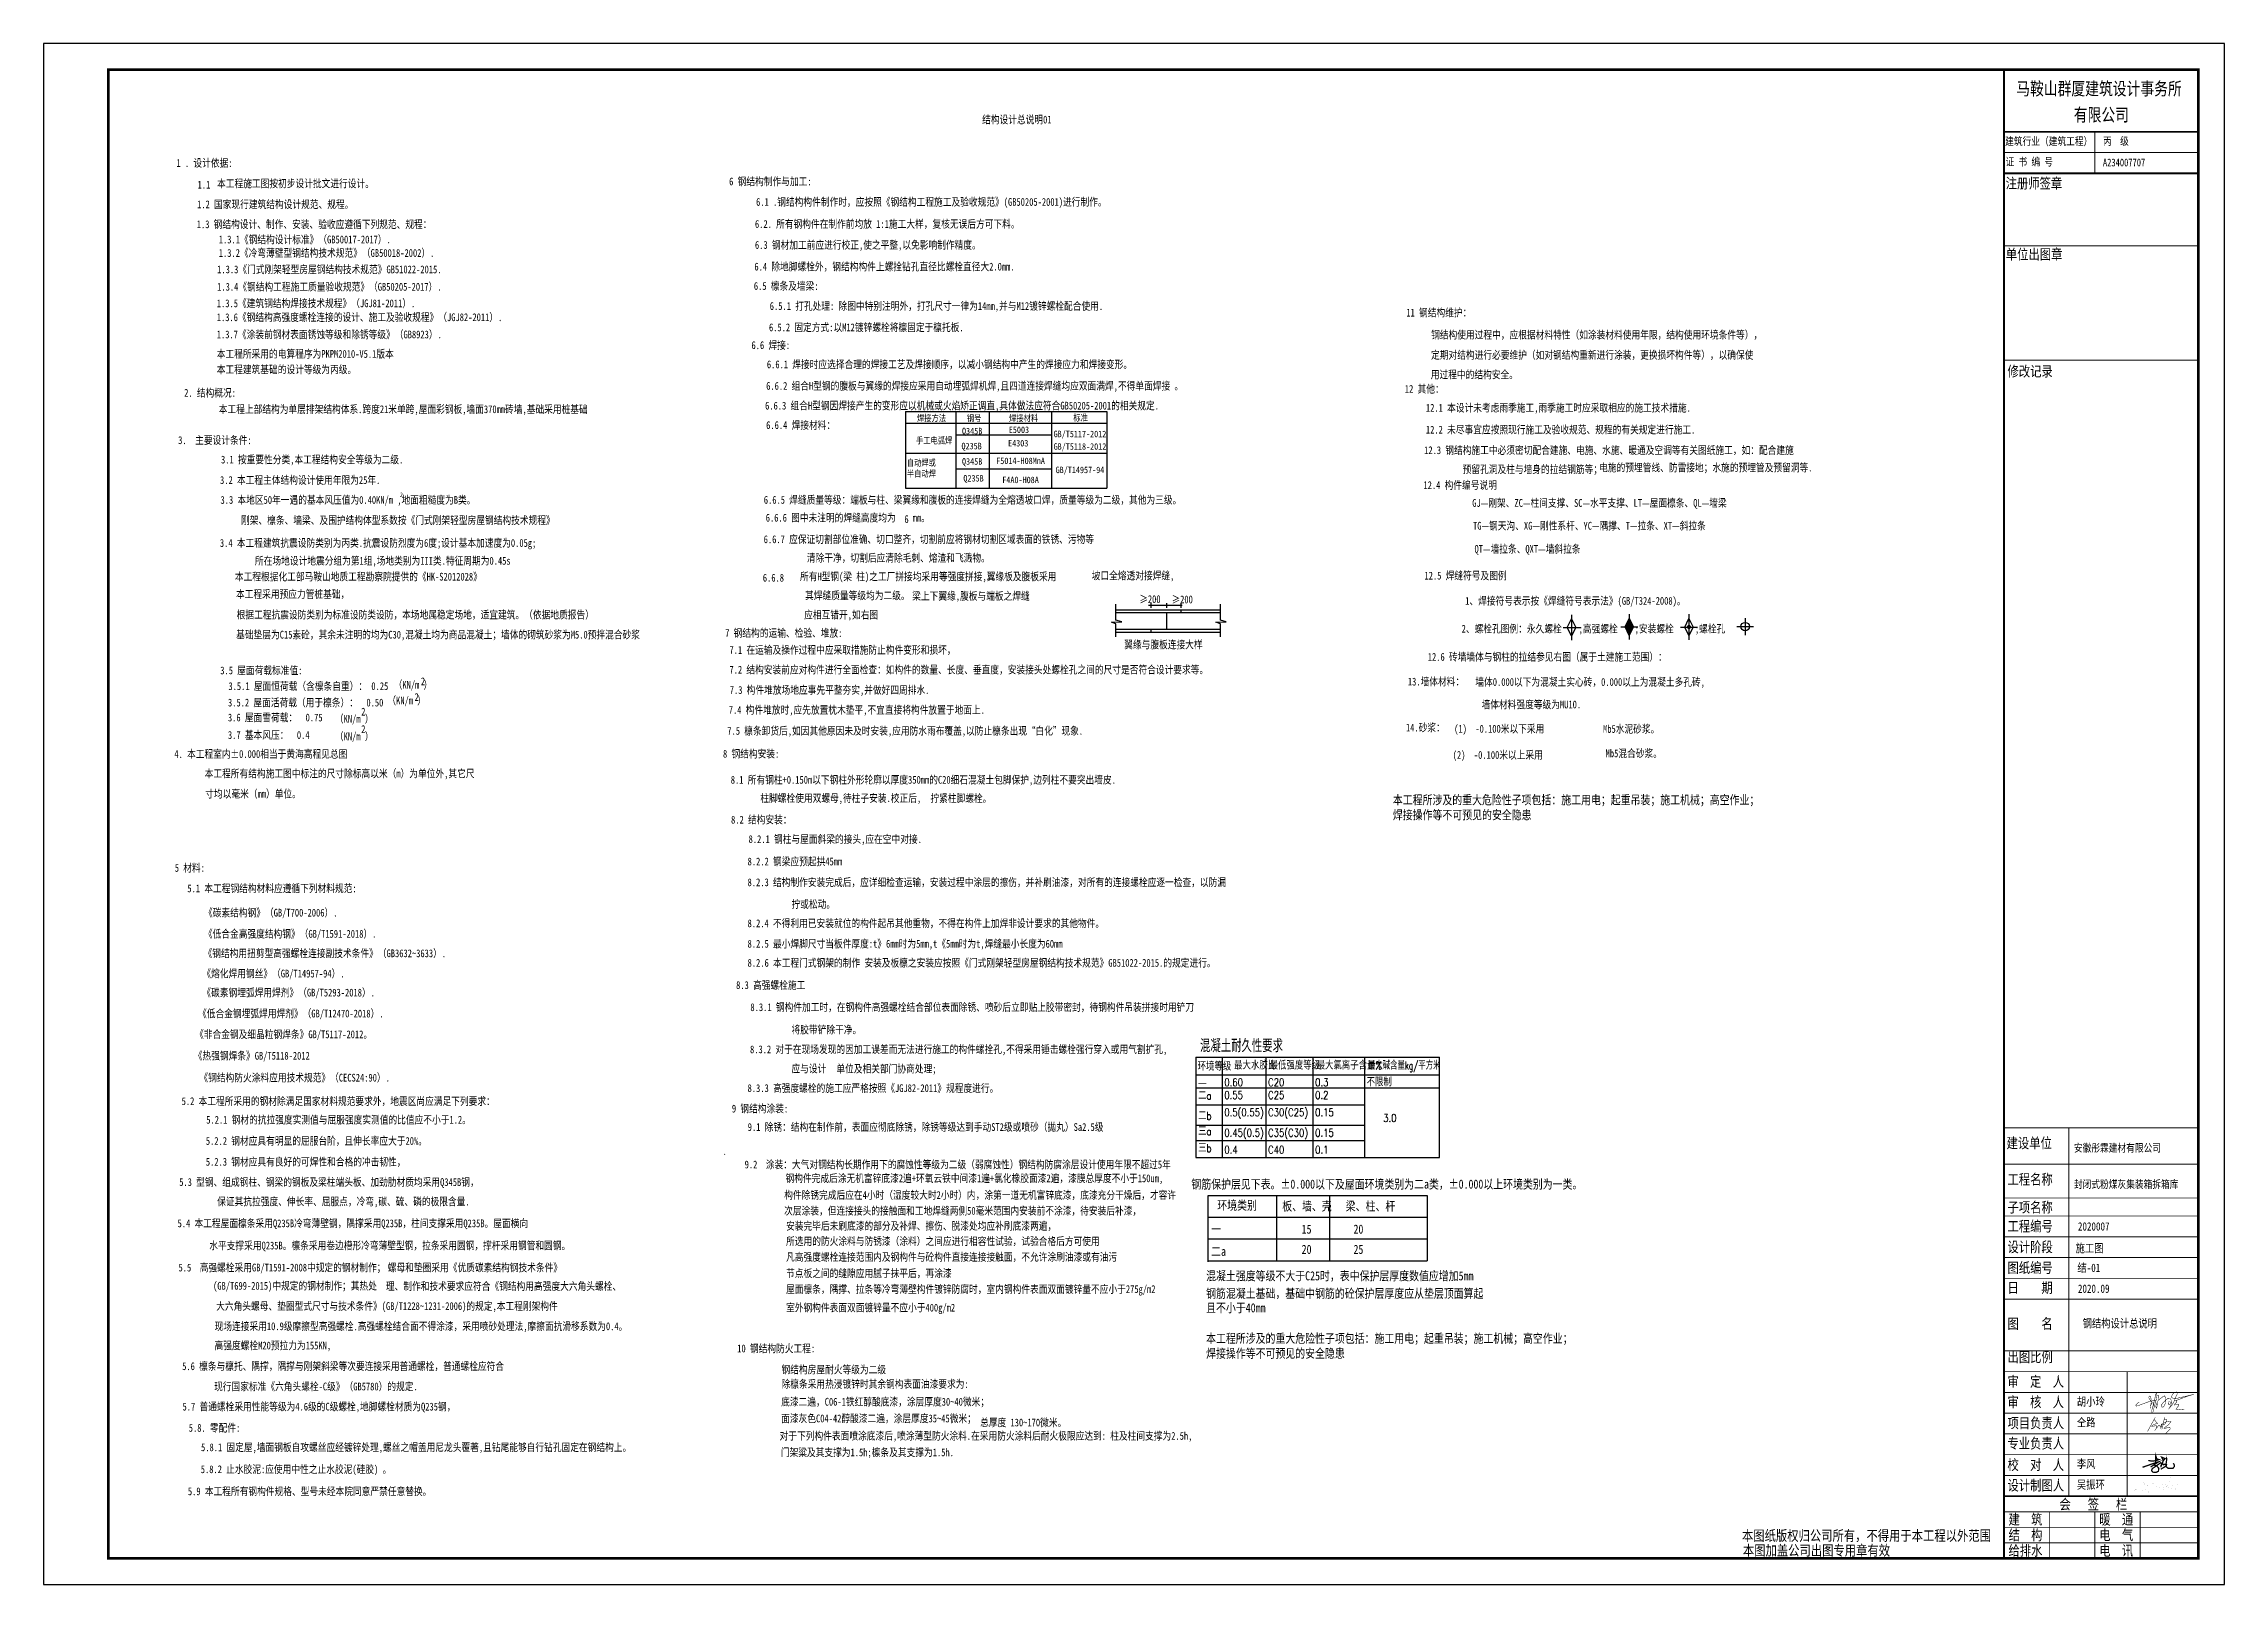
# Model space of a CAD drawing. Extents: x -73672 to 366960, y -527333 to 140666.
# Drawn here: x 183707 to 267807, y 81266 to 140666 of the extents above; entities that cross this region are included whole.
import ezdxf
from ezdxf.enums import TextEntityAlignment as Align

# ---------------------------------------------------------------- set-up
doc = ezdxf.new("R2010")
doc.units = 0
doc.header["$LTSCALE"] = 1000
doc.header["$MEASUREMENT"] = 0
for name, color, linetype in [('PUB_TEXT', 7, 'Continuous'), ('PUB_TITLE', 4, 'Continuous'), ('图签', 120, 'Continuous')]:
    doc.layers.add(name, color=color, linetype=linetype)
doc.styles.add('_HZTXT', font='', dxfattribs={"width": 0.8})
doc.styles.add('HZTXT', font='txt', dxfattribs={"bigfont": 'HZTXT'})
doc.styles.get("Standard").update_dxf_attribs({"font": 'gbenor.shx', "bigfont": 'gbcbig.shx'})
doc.styles.add('图签', font='', dxfattribs={"width": 0.8})
doc.styles.get('_HZTXT').set_extended_font_data('NSimSun')
doc.styles.get('图签').set_extended_font_data('SimSun')

msp = doc.modelspace()

# ---------------------------------------------------------------- texts
at = {"style": 'HZTXT'}
for s, height, width, p in [('混凝土耐久性要求', 500, 0.8, (228302.91, 101782.49)), ('环境等级', 300, 0.8, (228212.26, 101078.12)), ('最大水胶比', 300, 0.8, (229619.49, 101119.16)), ('最低强度等级', 300, 0.8, (230987.24, 101119.16)), ('最大氯离子含量%%%', 300, 0.8, (232799.7, 101119.16)), ('最大碱含量kg/平方米', 300, 0.7, (234784.98, 101119.16)), ('一', 300, 0.8, (228230.39, 100391.88)), ('二a', 300, 0.8, (228230.39, 99952.97)), ('0.60', 300, 0.8, (229238.43, 100472.11)), ('0.55', 300, 0.8, (229238.43, 99978.21)), ('C20', 300, 0.8, (230929.56, 100472.11)), ('C25', 300, 0.8, (230929.56, 99978.21)), ('0.3', 300, 0.8, (232742.02, 100472.11)), ('0.2', 300, 0.8, (232742.02, 99978.21)), ('不限制', 300, 0.8, (234727.3, 100472.11)), ('二b', 300, 0.8, (228230.39, 99177.63)), ('0.5(0.55)', 300, 0.8, (229238.43, 99312)), ('C30(C25)', 300, 0.8, (230929.56, 99312)), ('0.15', 300, 0.8, (232742.02, 99312)), ('3.0', 300, 0.8, (235368.34, 99097.54)), ('三a', 300, 0.8, (228230.39, 98578.52)), ('0.45(0.5)', 300, 0.8, (229238.43, 98524.95)), ('C35(C30)', 300, 0.8, (230929.56, 98524.95)), ('0.15', 300, 0.8, (232742.02, 98524.95)), ('三b', 300, 0.8, (228230.39, 97931.35)), ('0.4', 300, 0.8, (229238.43, 97872.05)), ('C40', 300, 0.8, (230929.56, 97872.05)), ('0.1', 300, 0.8, (232742.02, 97872.05))]:
    msp.add_text(s, height=height, dxfattribs=dict(at, width=width)).set_placement(p)
at = {"char_height": 300, "width": 7365.582, "attachment_point": 7}
for s, insert in [('{\\fNSimSun|b0|i0|c134|p49;\\W0.8;\\C7;安徽彤霖建材有限公司}', (262003.99, 97907.63)), ('{\\W0.8;\\fNSimSun|b0|i0|c134|p49;\\C7;\\P\\C256;封闭式粉煤灰集装箱拆箱库}', (262003.99, 96507.63))]:
    msp.add_mtext(s, dxfattribs=dict(at, insert=insert))
at = {"layer": 'PUB_TEXT', "style": '_HZTXT', "width": 0.8}
for s, p in [('本工程所涉及的重大危险性子项包括：施工用电；起重吊装；施工机械；高空作业；', (235741.01, 111337.3)), ('焊接操作等不可预见的安全隐患', (235741.01, 110758.86)), ('钢筋保护层见下表。%%P0.000以下及屋面环境类别为二a类，%%P0.000以上环境类别为一类。', (227969.42, 96521.97)), ('环境类别', (228970.28, 95707.76)), ('板、墙、壳', (231474.1, 95676.3)), ('梁、柱、杆', (233923.12, 95676.3)), ('15', (232222.81, 94785.81)), ('20', (234221.86, 94785.81)), ('一', (228730.68, 94785.81)), ('二a', (228730.68, 93931.41)), ('20', (232222.81, 94007.79)), ('25', (234221.86, 94007.79)), ('混凝土强度等级不大于C25时，表中保护层厚度数值应增加5mm', (228538.64, 92986.51)), ('钢筋混凝土基础，基础中钢筋的砼保护层厚度应从垫层顶面算起', (228538.64, 92309.29)), ('且不小于40mm', (228538.64, 91754.23)), ('本工程所涉及的重大危险性子项包括：施工用电；起重吊装；施工机械；高空作业；', (228538.64, 90576.39)), ('焊接操作等不可预见的安全隐患', (228538.64, 89997.94))]:
    msp.add_text(s, height=350, dxfattribs=at).set_placement(p)
at = {"layer": '图签', "style": '图签', "width": 0.8}
for s, height, p in [('结构设计总说明01', 300, (219899.75, 137587.78)), ('1 . 设计依据:', 300, (188830.28, 135915.59)), ('本工程施工图按初步设计批文进行设计。', 300, (190396.5, 135124.25)), ('6 钢结构制作与加工:', 300, (210145.1, 135202.88)), ('1.2 国家现行建筑结构设计规范、规程。', 300, (189625.88, 134320.94)), ('1.1', 300, (189646.38, 135077.51)), ('6.1 .钢结构构件制作时，应按照《钢结构工程施工及验收规范》(GB50205-2001)进行制作。', 300, (211182.59, 134413.33)), ('1.3 钢结构设计、制作、安装、验收应遵循下列规范、规程：', 300, (189612.54, 133551.61)), ('6.2. 所有钢构件在制作前均放 1:1施工大样，复核无误后方可下料。', 300, (211139.62, 133563.01)), ('1.3.1《钢结构设计标准》（GB50017-2017）.', 300, (190461.6, 132965.03)), ('6.3 钢材加工前应进行校正,使之平整,以免影响制作精度。', 300, (211139.62, 132755.63)), ('1.3.3《门式刚架轻型房屋钢结构技术规范》GB51022-2015.', 300, (190400.64, 131812.21)), ('1.3.2《冷弯薄壁型钢结构技术规范》（GB50018-2002）.', 300, (190461.6, 132445.81)), ('6.4 除地脚螺栓外，钢结构构件上螺拴钻孔直径比螺栓直径大2.0mm.', 300, (211118.66, 131919.41)), ('1.3.4《钢结构工程施工质量验收规范》（GB50205-2017）.', 300, (190400.64, 131142.63)), ('6.5 檩条及墙梁:', 300, (211097.55, 131172.06)), ('1.3.5《建筑钢结构焊接技术规程》（JGJ81-2011）.', 300, (190386.65, 130504.7)), ('6.5.1 打孔处理: 除图中特别注明外，打孔尺寸一律为14mm,并与M12镀锌螺栓配合使用.', 300, (211710.59, 130399.4)), ('11 钢结构维护：', 300, (236259.93, 130145.44)), ('1.3.6《钢结构高强度螺栓连接的设计、施工及验收规程》（JGJ82-2011）.', 300, (190384.27, 129968.19)), ('1.3.7《涂装前钢材表面锈蚀等级和除锈等级》（GB8923）.', 300, (190384.77, 129304.21)), ('6.5.2 固定方式:以M12镀锌螺栓将檩固定于檩托板.', 300, (211679.99, 129577.25)), ('钢结构使用过程中，应根据材料特性（如涂装材料使用年限，结构使用环境条件等），', 300, (237214.86, 129291.77)), ('本工程所采用的电算程序为PKPM2010-V5.1版本', 300, (190384.77, 128554.59)), ('6.6 焊接:', 300, (211006.03, 128891.26)), ('定期对结构进行必要维护（如对钢结构重新进行涂装，更换损坏构件等），以确保使', 300, (237213.45, 128512.97)), ('本工程建筑基础的设计等级为丙级。 ', 300, (190384.77, 127954.89)), ('6.6.1 焊接时应选择合理的焊接工艺及焊接顺序，以减小钢结构中产生的焊接应力和焊接变形。', 300, (211599.29, 128149.86)), ('用过程中的结构安全。', 300, (237202.81, 127757.66)), ('2. 结构概况:', 300, (189128.31, 127053.12)), ('6.6.2 组合H型钢的腹板与翼缘的焊接应采用自动埋弧焊机焊,且四道连接焊缝均应双面满焊,不得单面焊接 。', 300, (211572.21, 127320.95)), ('12 其他：', 300, (236202.44, 127204.28)), ('本工程上部结构为单层排架结构体系.跨度21米单跨,屋面彩钢板,墙面370mm砖墙,基础采用桩基础', 300, (190462.07, 126421.73)), ('6.6.3 组合H型钢因焊接产生的变形应以机械或火焰矫正调直,具体做法应符合GB50205-2001的相关规定.', 300, (211530.93, 126559.5)), ('6.6.4 焊接材料：', 300, (211572.67, 125809.04)), ('焊接方法', 250, (217387.84, 126100.65)), ('钢号', 250, (219312.16, 126100.65)), ('焊接材料', 250, (220941.13, 126100.65)), ('标准', 250, (223418.01, 126119.76)), ('12.1 本设计未考虑雨季施工,雨季施工时应采取相应的施工技术措施.', 300, (237015.39, 126476.76)), ('3.  主要设计条件:', 300, (188897.06, 125228.06)), ('手工电弧焊', 250, (217350.84, 125241.19)), ('Q345B', 250, (219124.36, 125606.98)), ('12.2 未尽事宜应按照现行施工及验收规范、规程的有关规定进行施工.', 300, (237015.39, 125633.53)), ('3.1 按重要性分类,本工程结构安全等级为二级.', 300, (190548.78, 124480.63)), ('自动焊或', 250, (216997.77, 124383.7)), ('Q235B', 250, (219104.42, 125026.75)), ('Q345B', 250, (219124.36, 124432.73)), ('12.3 钢结构施工中必须密切配合建施、电施、水施、暖通及空调等有关图纸施工，如：配合建施', 300, (236946.68, 124841.94)), ('电施的预埋管线、防雷接地；水施的预埋管及预留洞等.', 300, (243694.94, 124171.93)), ('3.2 本工程主体结构设计使用年限为25年.', 300, (190510.62, 123689.95)), ('半自动焊', 250, (216997.77, 123962.04)), ('Q235B', 250, (219177.57, 123784.14)), ('12.4 构件编号说明', 300, (236919.86, 123495.89)), ('预留孔洞及柱与墙身的拉结钢筋等；', 300, (238430.31, 124104.58)), ('3.3 本地区50年一遇的基本风压值为0.40KN/m ,地面粗糙度为B类。', 300, (190529.7, 122925.28)), ('2', 180, (197446.42, 123181.16)), ('6.6.5 焊缝质量等级：端板与柱、梁翼缘和腹板的连接焊缝为全熔透坡口焊，质量等级为二级，其他为三级。', 300, (211481.68, 122926.94)), ('GJ—刚架、ZC—柱间支撑、SC—水平支撑、LT—屋面檩条、QL—墙梁', 300, (238801.86, 122808.6)), ('刚架、檩条、墙梁、及围护结构体型系数按《门式刚架轻型房屋钢结构技术规程》', 300, (191321.05, 122142.9)), ('6.6.6 图中未注明的焊缝高度均为    mm。', 300, (211556.11, 122238.15)), ('6', 300, (216904.06, 122186.25)), ('TG—钢天沟、XG—刚性系杆、YC—隅撑、T—拉条、XT—斜拉条', 300, (238831.86, 121928.31)), ('3.4 本工程建筑抗震设防类别为丙类.抗震设防烈度为6度;设计基本加速度为0.05g;', 300, (190505.15, 121265.58)), ('6.6.7 应保证切割部位准确、切口整齐，切割前应将钢材切割区域表面的铁锈、污物等', 300, (211476.72, 121407.94)), ('QT—墙拉条、QXT—墙斜拉条', 300, (238888.86, 121035.31)), ('所在场地设计地震分组为第1组,场地类别为III类.特征周期为0.45s', 300, (191858.27, 120578.5)), (' 所有H型钢(梁 柱)之工厂拼接均采用等强度拼接,翼缘板及腹板采用', 300, (212713.91, 119972.53, -13276.45)), ('清除干净，切割后应清除毛刺、熔渣和飞溅物。', 300, (213141.29, 120689.98)), ('坡口全熔透对接焊缝,', 300, (224126.43, 120006.73, -13276.45)), ('12.5 焊缝符号及图例', 300, (236958.86, 120005.67)), ('6.6.8', 300, (211443.94, 119924.46)), ('其焊缝质量等级均为二级。', 300, (213072.99, 119241.47, -13276.45)), ('梁上下翼缘,腹板与端板之焊缝', 300, (217204.54, 119220.35, -13276.45)), ('≥200', 300, (225965.89, 119098.85)), ('应相互错开,如右图', 300, (213037.6, 118495.98, -13276.45)), ('≥200', 300, (227209.27, 119088.63)), ('1、焊接符号表示按《焊缝符号表示法》(GB/T324-2008)。', 300, (238531.86, 119033.38)), ('7 钢结构的运输、检验、堆放:', 300, (209991.11, 117794.95)), ('2、螺栓孔图例：永久螺栓    ;高强螺栓    ;安装螺栓     ;螺栓孔', 300, (238392.86, 117959.1)), ('7.1 在运输及操作过程中应采取措施防止构件变形和损坏，', 300, (210157.39, 117140.61)), ('翼缘与腹板连接大样', 300, (225380.06, 117347.38)), ('12.6 砖墙墙体与钢柱的拉结参见右图（属于土建施工范围）：', 300, (237086.73, 116873.13)), ('3.5 屋面荷载标准值:', 300, (190520.24, 116352.47)), ('3.5.1 屋面恒荷载（含檩条自重）： 0.25  ', 300, (190834.05, 115746.27)), ('（KN/m ）', 300, (197207.67, 115797.64)), ('2', 300, (198255.35, 115930.42)), ('7.2 结构安装前应对构件进行全面检查：如构件的数量、长度、垂直度，安装接头处螺栓孔之间的尺寸是否符合设计要求等。', 300, (210155.86, 116378.9)), ('13.墙体材料：', 300, (236319.25, 115920.59)), (' 墙体0.000以下为混凝土实心砖，0.000以上为混凝土多孔砖,', 300, (238759.01, 115906.7)), ('3.5.2 屋面活荷载（用于檩条）：  0.50', 300, (190818.09, 115112.32)), ('（KN/m ）', 300, (196964.77, 115192.98)), ('2', 300, (198012.46, 115325.76)), ('7.3 构件堆放场地应事先平整夯实,并做好四周排水.', 300, (210167.29, 115597.11)), ('墙体材料强度等级为MU10.', 300, (239159.33, 115038.31)), ('3.6 屋面雪荷载：  0.75', 300, (190815.15, 114535.95)), ('（KN/m ）', 300, (194940.8, 114485.79)), ('2', 300, (195955.32, 114763.03)), ('2', 300, (195955.32, 114087.57)), ('7.4 构件堆放时,应先放置枕木垫平,不宜直接将构件放置于地面上.', 300, (210130.15, 114828.88)), ('14.砂浆：', 300, (236246.01, 114148.39)), ('        (1)  -0.100米以下采用', 300, (236798.44, 114102.09)), ('Mb5水泥砂浆。', 300, (243846.12, 114095.63)), ('3.7 基本风压：  0.4', 300, (190815.15, 113860.49)), ('（KN/m ）', 300, (194940.8, 113810.33)), ('7.5 檩条卸货后,如因其他原因未及时安装,应用防水雨布覆盖,以防止檩条出现“白化”现象.', 300, (210074.42, 114021.46)), ('4. 本工程室内±0.000相当于黄海高程见总图 ', 300, (188749.09, 113130.75)), ('本工程所有结构施工图中标注的尺寸除标高以米（m）为单位外,其它尺', 300, (189918.58, 112376.62)), ('8 钢结构安装:', 300, (209907.5, 113137.28)), ('        (2)  -0.100米以上采用', 300, (236743.12, 113093.5)), ('Mb5混合砂浆。', 300, (243946.27, 113154.4)), ('寸均以毫米（mm）单位。', 300, (189940.52, 111595.33)), ('8.1 所有钢柱+0.150m以下钢柱外形轮廓以厚度350mm的C20细石混凝土包脚保护,边列柱不要突出墙皮.', 300, (210207.81, 112134.41)), ('柱脚螺栓使用双螺母,待柱子安装.校正后,', 300, (211348.03, 111427.59)), ('拧紧柱脚螺栓。', 300, (217905.7, 111420.69)), ('8.2 结构安装：', 300, (210217.62, 110596.11)), ('8.2.1 钢柱与屋面斜梁的接头,应在空中对接.', 300, (210895.37, 109847.44)), ('8.2.2 钢梁应预起拱45mm', 300, (210857.5, 108984.81)), ('5 材料:', 300, (188765.87, 108738.54)), ('8.2.3 结构制作安装完成后，应详细检查运输，安装过程中涂层的擦伤，并补刷油漆，对所有的连接螺栓应逐一检查，以防漏', 300, (210856.03, 108183.5)), ('5.1 本工程钢结构材料应遵循下列材料规范:', 300, (189251.11, 107948.7)), ('拧或松动。', 300, (212549.15, 107340.83)), ('《碳素结构钢》（GB/T700-2006）.', 300, (189892.59, 107012.17)), ('8.2.4 不得利用已安装就位的构件起吊其他重物，不得在构件上加焊非设计要求的其他物件。', 300, (210856.16, 106600.81)), ('《低合金高强度结构钢》（GB/T1591-2018）.', 300, (189887.23, 106196.37)), ('8.2.5 最小焊脚尺寸当板件厚度:t》6mm时为5mm,t《5mm时为t,焊缝最小长度为60mm', 300, (210856.16, 105813.57)), ('《钢结构用扭剪型高强螺栓连接副技术条件》（GB3632~3633）.', 300, (189876.11, 105445.72)), ('8.2.6 本工程门式钢架的制作 安装及板檩之安装应按照《门式刚架轻型房屋钢结构技术规范》GB51022-2015.的规定进行。', 300, (210856.16, 105078.01)), ('《熔化焊用钢丝》（GB/T14957-94）.', 300, (189830.01, 104664.54)), ('8.3 高强螺栓施工', 300, (210412.74, 104219.72)), (' 《低合金钢埋弧焊用焊剂》（GB/T12470-2018）.', 300, (189500.75, 103123.29)), ('《碳素钢埋弧焊用焊剂》（GB/T5293-2018）.', 300, (189830.01, 103930.98)), ('8.3.1 钢构件加工时，在钢构件高强螺栓结合部位表面除锈、喷砂后立即贴上胶带密封，待钢构件吊装拼接时用铲刀', 300, (210965.05, 103368.58)), ('《非合金钢及细晶粒钢焊条》GB/T5117-2012。 ', 300, (189548.7, 102321.89)), ('将胶带铲除干净。', 300, (212550.01, 102500.96)), ('《热强钢焊条》GB/T5118-2012', 300, (189497.51, 101496.04)), ('8.3.2 对于在现场发现的因加工误差而无法进行施工的构件螺拴孔,不得采用锤击螺栓强行穿入或用气割扩孔,', 300, (210949.39, 101743.8)), (' 《钢结构防火涂料应用技术规范》（CECS24:90）.', 300, (189552.49, 100651)), ('应与设计', 300, (212548.51, 101000.55)), ('单位及相关部门协商处理;', 300, (214280.18, 100994.52)), ('5.2 本工程所采用的钢材除满足国家材料规范要求外，地震区尚应满足下列要求：', 300, (189030.36, 99744.53)), ('8.3.3 高强度螺栓的施工应严格按照《JGJ82-2011》规程度进行。', 300, (210856.16, 100247.01)), ('5.2.1 钢材的抗拉强度实测值与屈服强度实测值的比值应不小于1.2。', 300, (189979.33, 99027.92)), ('9 钢结构涂装:', 300, (210250.13, 99459.37)), ('5.2.2 钢材应具有明显的屈服台阶，且伸长率应大于20%。', 300, (189963.64, 98212.09)), ('9.1 除锈：结构在制作前，表面应彻底除锈，除锈等级达到手动ST2级或喷砂（拋丸）Sa2.5级', 300, (210861.82, 98747.66)), ('5.2.3 钢材应具有良好的可焊性和合格的冲击韧性，', 300, (189964.01, 97408.19)), ('9.2  涂装：大气对钢结构长期作用下的腐蚀性等级为二级（弱腐蚀性）钢结构防腐涂层设计使用年限不超过5年 ', 300, (210742.1, 97303.42)), ('5.3 型钢、组成钢柱、钢梁的钢板及梁柱端头板、加劲肋材质均采用Q345B钢，', 300, (188936.77, 96626.4)), ('钢构件完成后涂无机富锌底漆2遍+环氧云铁中间漆1遍+氯化橡胶面漆2遍，漆膜总厚度不小于150um, ', 300, (212319.08, 96771.63)), ('保证其抗拉强度、伸长率、屈服点，冷弯,碳、硫、磷的极限含量.', 300, (190402.16, 95876.95)), ('构件除锈完成后应在4小时（湿度较大时2小时）内，涂第一道无机富锌底漆，底漆充分干燥后，才容许', 300, (212268.62, 96125.76)), ('次层涂装，但连接接头的接触面和工地焊缝两侧50毫米范围内安装前不涂漆，待安装后补漆，', 300, (212266.4, 95518.32)), ('安装完毕后未刷底漆的部分及补焊、擦伤、脱漆处均应补刷底漆两遍，', 300, (212339.72, 94933.43)), ('2020007', 320, (262158.86, 94906.21)), ('所选用的防火涂料与防锈漆（涂料）之间应进行相容性试验，试验合格后方可使用', 300, (212339.72, 94345.69)), ('施工图', 320, (262071.36, 94066.21)), ('5.5  高强螺栓采用GB/T1591-2008中规定的钢材制作；', 300, (188910.16, 93330.32)), ('螺母和垫圈采用《优质碳素结构钢技术条件》', 300, (196979.71, 93330.82)), ('凡高强度螺栓连接范围内及钢构件与砼构件直接连接接触面，不允许涂刷油漆或有油污 ', 300, (212339.72, 93736.97)), ('节点板之间的缝隙应用腻子抹平后，再涂漆 ', 300, (212339.72, 93107.25)), ('结-01', 320, (262139.46, 93310.56)), ('(GB/T699-2015)中规定的钢材制作；其热处', 300, (190242.99, 92626.57)), ('理、制作和技术要求应符合《钢结构用高强度大六角头螺栓、', 300, (196906.39, 92613.16)), ('屋面檩条，隅撑、拉条等冷弯薄壁构件镀锌防腐时，室内钢构件表面双面镀锌量不应小于275g/m2', 300, (212339.72, 92498.53)), ('2020.09', 320, (262158.86, 92505.59)), ('大六角头螺母、垫圈型式尺寸与技术条件》(GB/T1228~1231-2006)的规定,本工程刚架构件', 300, (190362.18, 91844.76)), ('室外钢构件表面双面镀锌量不应小于400g/m2', 300, (212339.72, 91784.86)), ('现场连接采用10.9级摩擦型高强螺栓.高强螺栓结合面不得涂漆，采用喷砂处理法,摩擦面抗滑移系数为0.4。', 300, (190302.03, 91067.31)), ('钢结构设计总说明', 320, (262341.4, 91166.99)), ('高强度螺栓M20预拉力为155KN,', 300, (190300.24, 90325.97)), ('10 钢结构防火工程:', 300, (210456.59, 90211.26)), ('5.6 檩条与檩托、隅撑，隅撑与刚架斜梁等次要连接采用普通螺栓，普通螺栓应符合', 300, (189051.04, 89528.05)), ('钢结构房屋耐火等级为二级', 300, (212164.3, 89397.53)), ('除檩条采用热浸镀锌时其余钢构表面油漆要求为:', 300, (212164.3, 88839.38)), ('5.7 普通螺栓采用性能等级为4.6级的C级螺栓,地脚螺栓材质为Q235钢，', 300, (189064.76, 87969, -13276.45)), ('现行国家标准《六角头螺栓-C级》（GB5780）的规定.', 300, (190281.62, 88744.92)), ('底漆二遍，C06-1铁红醇酸底漆，涂层厚度30~40微米；', 300, (212150.15, 88155.98)), ('胡小玲', 320, (262119.14, 88150.63)), ('5.8. 零配件:', 300, (189304.56, 87150.12)), ('面漆灰色C04-42醇酸漆二遍，涂层厚度35~45微米；', 300, (212150.25, 87513.39)), ('总厚度 130~170微米。', 300, (219823.3, 87357.43)), ('仝路', 320, (262119.14, 87350.63)), ('5.8.1 固定屋,墙面钢板自攻螺丝应经镀锌处理,螺丝之帽盖用尼龙头覆著,且钻尾能够自行钻孔固定在钢结构上。', 300, (189778.62, 86400.97)), ('对于下列构件表面喷涂底漆后,喷涂薄型防火涂料.在采用防火涂料后耐火极限应达到: 柱及柱间支撑为2.5h,', 300, (212091.68, 86840.97)), ('5.8.2 止水胶泥:应使用中性之止水胶泥(硅胶) 。', 300, (189768.04, 85554.78)), ('门架粱及其支撑为1.5h;檩条及其支撑为1.5h. ', 300, (212138.49, 86206.13)), ('李风', 320, (262119.14, 85750.63)), ('5.9 本工程所有钢构件规格、型号未经本院同意严禁任意替换。', 300, (189271.68, 84703.44)), ('吴振环', 320, (262119.14, 84950.63))]:
    msp.add_text(s, height=height, dxfattribs=at).set_placement(p)
for s, p in [('E4303', (221292.79, 125136.07)), ('E5003', (221320.85, 125655.02)), ('GB/T5117-2012', (223673.4, 125493.36)), ('F5014-H08MnA', (221382.71, 124455.63)), ('GB/T5118-2012', (223673.4, 125010.15)), ('F4A0-H08A', (221382.71, 123722.26)), ('GB/T14957-94', (223673.4, 124107.76))]:
    msp.add_text(s, height=250, dxfattribs=at).set_placement(p, align=Align.CENTER)
for s, p in [('本工程根据化工部马鞍山地质工程勘察院提供的《HK-S2012028》', (191084.13, 119875.78)), ('本工程采用预应力管桩基础，', (191126.13, 119202.95)), ('根据工程抗震设防类别为标准设防类设防，本场地属稳定场地，适宜建筑。（依据地质报告）', (191151.66, 118408.98)), ('基础垫层为C15素砼，其余未注明的均为C30,混凝土均为商品混凝土；墙体的砌筑砂浆为M5.0预拌混合砂浆 ', (191133.25, 117639.99)), ('5.4 本工程屋面檩条采用Q235B冷弯薄壁钢，隅撑采用Q235B，柱间支撑采用Q235B。屋面横向', (188873.96, 94945.44)), ('水平支撑采用Q235B。檩条采用卷边槽形冷弯薄壁型钢，拉条采用圆钢，撑杆采用钢管和圆钢。', (190096.68, 94090.16))]:
    msp.add_text(s, height=300, dxfattribs=at).set_placement(p, align=Align.BOTTOM_LEFT)

# ---------------------------------------------------------------- blocks, each defined once
blk = doc.blocks.new('1#竖图签')
at = {"layer": '图签'}
blk.add_line((-7500, 0), (0, 0), dxfattribs=at)
blk.add_lwpolyline([(-7500, 57400, 70, 70, 0), (-7500, 0, 40, 40, 0), (0, 0, 40, 40, 0), (0, 57400, 40, 40, 0), (-7500, 57400, 40, 40, 0), (-7500, 50599, 40, 40, 0)], format="xyseb", dxfattribs=at)
for points, const_width in [([(-7500, 55000), (0, 55000)], 70), ([(-4000, 55000), (-4000, 53400)], 35), ([(-7500, 54200), (0, 54200)], 35), ([(-7500, 53400), (0, 53400)], 70), ([(-7500, 50600), (0, 50600)], 35), ([(-7500, 46200), (0, 46200)], 35), ([(-7500, 46200), (0, 46200)], 35), ([(-7500, 16600), (0, 16600)], 35), ([(-5000, 16600), (-5000, 2400)], 35), ([(-7500, 15200), (0, 15200)], 35), ([(-7500, 13896), (0, 13896)], 35), ([(-7500, 13200), (0, 13200)], 35), ([(-7500, 12400), (0, 12400)], 35), ([(-7500, 11600), (0, 11600)], 35), ([(-7500, 10800), (0, 10800)], 35), ([(-7500, 10000), (0, 10000)], 35), ([(-7500, 8000), (0, 8000)], 35), ([(-7500, 7200), (0, 7200)], 35), ([(-2750, 7200), (-2750, 2400)], 35), ([(-7500, 6400), (0, 6400)], 35), ([(-7500, 5600), (0, 5600)], 35), ([(-7500, 4800), (0, 4800)], 35), ([(-7500, 4000), (0, 4000)], 35), ([(-7500, 3200), (0, 3200)], 35), ([(-7500, 2400), (0, 2400)], 70), ([(-7500, 2400), (0, 2400)], 35), ([(-7500, 1800), (0, 1800)], 35), ([(-5750, 0), (-5750, 1800)], 35), ([(-4000, 1800), (-4000, 0)], 35), ([(-2250, 1800), (-2250, 0)], 35), ([(-7500, 1200), (0, 1200)], 35), ([(-7500, 600), (0, 600)], 35), ([(-7500, 0), (0, 0)], 35)]:
    blk.add_lwpolyline(points, dxfattribs=dict(at, const_width=const_width))
at = {"layer": '图签', "style": '图签'}
for s, height, width, p in [('马鞍山群厦建筑设计事务所', 500, 0.78, (-7028, 56416)), ('有限公司', 500, 0.78, (-4808, 55406)), ('建筑行业（建筑工程） ', 300, 0.8, (-7454, 54485)), ('丙  级', 300, 0.8, (-3684, 54490)), ('  证 书 编 号', 300, 0.8, (-7767, 53695)), ('A234007707', 300, 0.8, (-3684, 53669)), ('注册师签章', 400, 0.8, (-7436, 52816)), ('单位出图章', 400, 0.8, (-7429, 50080)), ('修改记录', 400, 0.8, (-7365, 45569)), ('建设单位', 400, 0.8, (-7400, 15815)), ('工程名称', 400, 0.8, (-7365, 14415)), ('子项名称', 400, 0.8, (-7365, 13339)), ('工程编号', 400, 0.8, (-7365, 12607)), ('设计阶段', 400, 0.8, (-7365, 11807)), ('图纸编号', 400, 0.8, (-7365, 11007)), ('日    期', 400, 0.8, (-7365, 10237)), ('图    名', 400, 0.8, (-7365, 8852)), ('出图比例', 400, 0.8, (-7365, 7567)), ('审  定  人', 400, 0.8, (-7365, 6621)), ('审  核  人', 400, 0.8, (-7365, 5831)), ('项目负责人', 400, 0.8, (-7365, 5021)), ('专业负责人', 400, 0.8, (-7365, 4237)), ('校  对  人', 400, 0.8, (-7365, 3409)), ('设计制图人', 400, 0.8, (-7365, 2618)), ('建  筑', 400, 0.8, (-7325, 1305)), ('会   签   栏', 400, 0.8, (-5360, 1889)), ('暖  通', 400, 0.8, (-3825, 1305)), ('本图纸版权归公司所有，不得用于本工程以外范围', 400, 0.8, (-17604, 681)), ('结  构', 400, 0.8, (-7325, 705)), ('电  气', 400, 0.8, (-3825, 705)), ('本图加盖公司出图专用章有效', 400, 0.8, (-17568, 109)), ('给排水', 400, 0.8, (-7325, 105)), ('电  讯', 400, 0.8, (-3825, 105))]:
    blk.add_text(s, height=height, dxfattribs=dict(at, width=width)).set_placement(p)
blk = doc.blocks.new('ss')
at = {"const_width": 50}
for points in [[(166226, 41891), (166384, 41863), (166507, 41882), (166645, 41924), (166554, 41952), (166519, 42072), (166510, 41804), (166627, 41836), (166319, 41638)], [(166710, 41553), (166917, 41677), (166936, 41724), (166905, 41755), (166808, 41723), (166783, 41766), (166788, 41821), (166796, 41913), (166746, 42016), (166863, 41969), (166825, 41896), (166913, 42011), (166940, 41960), (166932, 41880), (166904, 41661), (166996, 41587), (167178, 41589), (167237, 41654), (167229, 41724), (167197, 41786)], [(166010, 41628), (166510, 41804)], [(166442, 41717), (166563, 41671), (166637, 41583), (166618, 41473), (166524, 41427), (166400, 41441), (166357, 41503), (166387, 41581), (166537, 41681), (166706, 41801), (166757, 41776), (166711, 41627)]]:
    blk.add_lwpolyline(points, dxfattribs=at)
blk = doc.blocks.new('fg')
at = {"const_width": 32}
for points in [[(1880866, 74069), (1880866, 74069), (1881403, 75047), (1881317, 74891), (1881563, 74625), (1881334, 74560), (1881165, 74455), (1881163, 74396), (1881237, 74423), (1881399, 74455), (1881470, 74469), (1881502, 74392), (1881470, 74278), (1881365, 74116)], [(1882056, 75064), (1882013, 74848), (1882106, 74908), (1882205, 74878), (1882212, 74829), (1882191, 74784), (1882168, 74727), (1882111, 74612), (1881983, 74531), (1881938, 74560), (1881986, 74697), (1882007, 74832)], [(1881470, 74278), (1881664, 74508), (1881768, 74388), (1881844, 74576), (1881881, 74555), (1881763, 74268)], [(1881763, 74268), (1881845, 74390), (1881924, 74383), (1881858, 74202)], [(1881924, 74383), (1881953, 74551), (1881891, 74587), (1882016, 74660), (1882204, 74743), (1882390, 74787), (1882484, 74774), (1882511, 74736), (1882472, 74696), (1882339, 74546), (1882013, 74282), (1882078, 74256), (1882135, 74292), (1882416, 74348), (1882456, 74298), (1882437, 74211), (1882133, 73920)]]:
    blk.add_lwpolyline(points, dxfattribs=at)
blk = doc.blocks.new('whj')
at = {"const_width": 20}
for points in [[(1880812, 67463), (1880662, 67330), (1880694, 67289), (1880758, 67300), (1881126, 67440), (1881298, 67500), (1881335, 67468), (1881283, 67176)], [(1881310, 67330), (1881376, 67426), (1881425, 67423), (1881421, 67352), (1881370, 67159), (1881431, 67334), (1881450, 67459), (1881469, 67542), (1881317, 67484), (1881327, 67585), (1881307, 67681), (1881255, 67727), (1881231, 67674), (1881231, 67631), (1881317, 67484), (1881431, 67528), (1881481, 67566), (1881510, 67746), (1881537, 67819), (1881549, 67840), (1881572, 67775), (1881569, 67664), (1881541, 67536), (1881465, 67526), (1881532, 67535), (1881387, 66963)], [(1881607, 67421), (1881581, 67287), (1881552, 67196), (1881521, 67272), (1881588, 67451), (1881644, 67544), (1881864, 67713), (1881912, 67725), (1881939, 67634), (1881953, 67498), (1881939, 67402), (1881862, 67255), (1881792, 67241), (1881763, 67340), (1881879, 67477), (1882032, 67607), (1882133, 67609), (1882180, 67559), (1882195, 67430), (1882136, 67471), (1882079, 67472), (1882068, 67434), (1882065, 67377), (1882081, 67350), (1882104, 67348), (1882156, 67377), (1882176, 67410), (1882191, 67433), (1882189, 67394), (1882189, 67341), (1882108, 67204), (1882218, 67322), (1882301, 67471), (1882323, 67510), (1882416, 67519), (1882428, 67455), (1882353, 67386), (1882324, 67331), (1882420, 67369), (1882497, 67363), (1882514, 67315), (1882457, 67244), (1882394, 67160), (1882418, 67143), (1882477, 67125), (1882750, 67157)], [(1881644, 67544), (1881637, 67685), (1881643, 67753), (1881585, 67719)], [(1883112, 67780), (1882344, 67598), (1882436, 67780), (1882454, 67882), (1882400, 67891), (1882304, 67852), (1882227, 67762), (1882199, 67663), (1882257, 67624), (1882344, 67598), (1882344, 67546), (1882312, 67491)], [(1883155, 67792), (1882892, 67715), (1882370, 67515)]]:
    blk.add_lwpolyline(points, dxfattribs=at)
blk = doc.blocks.new('吴')
at = {"const_width": 0.72}
blk.add_lwpolyline([(136170, -263342), (136263, -263429), (136284, -263544), (136286, -263667), (136187, -263742), (135977, -263847), (135838, -263915), (135791, -263953), (135986, -263886), (136328, -263762), (136396, -263696), (136397, -263633), (136286, -263667), (136286, -263667), (136324, -263556), (136405, -263497), (136452, -263411), (136454, -263344), (136405, -263307), (136319, -263353), (136263, -263429), (136285, -263581), (136286, -263667), (136397, -263633), (136396, -263696), (136430, -263665), (136520, -263681), (136420, -263727), (136328, -263762), (136349, -263773), (136155, -264056), (136446, -263829), (136527, -264050), (136620, -263825), (136696, -263590), (136788, -263572), (136746, -263517), (136788, -263572), (136780, -263648), (136743, -263749), (136739, -263792), (136770, -263799), (136806, -263738), (136805, -263660), (136790, -263639), (136788, -263572), (136848, -263514), (136868, -263510), (136882, -263592), (136867, -263712), (136850, -263780), (136867, -263712), (136882, -263592), (136894, -263561), (136910, -263486), (136911, -263409), (136944, -263370), (136976, -263367), (136951, -263455), (136950, -263477), (136970, -263500), (136943, -263552), (136931, -263591), (136883, -263600), (136931, -263591), (136969, -263606), (136999, -263576), (136969, -263606), (136958, -263643), (137075, -263609), (136958, -263643), (136925, -263685), (136921, -263711), (136925, -263746), (136927, -263825), (136959, -263848), (137015, -263812), (137062, -263754), (137076, -263722), (136923, -263729), (137076, -263722), (137184, -263726), (137199, -263641), (137220, -263583), (137297, -263538), (137398, -263545), (137448, -263609), (137361, -263639), (137301, -263684), (137240, -263758), (137253, -263865), (137322, -263844), (137377, -263746), (137436, -263688), (137448, -263609), (137451, -263678), (137481, -263688), (137454, -263918), (137481, -263688), (137515, -263616), (137525, -263501), (137589, -263328), (137650, -263256), (137714, -263250), (137750, -263341), (137727, -263452), (137690, -263549), (137645, -263550), (137619, -263596), (137609, -263708), (137617, -263913), (137613, -263810), (137653, -263734), (137686, -263620), (137690, -263549), (137731, -263675), (137775, -263801), (137827, -263926), (137811, -263888), (137848, -263791), (137894, -263665), (137937, -263613), (137989, -263608), (138059, -263642), (138114, -263696), (138150, -263745), (138057, -263739)], dxfattribs=at)

# ---------------------------------------------------------------- linework, layer by layer
for p, q in [((228139.75, 101595.92), (237544.83, 101595.92)), ((228139.75, 101595.92), (228139.75, 97726.15)), ((229165.89, 97726.15), (229165.89, 101595.92)), ((230857.02, 97726.15), (230857.02, 101595.92)), ((232669.48, 97726.15), (232669.48, 101595.92)), ((234654.76, 97726.15), (234654.76, 101595.92)), ((237544.83, 97726.15), (237544.83, 101595.92)), ((228139.75, 100913.96), (237544.83, 100913.96)), ((228139.75, 100410.97), (237544.83, 100410.97)), ((228139.75, 99747.78), (234654.76, 99747.78)), ((228139.75, 98972.44), (234654.76, 98972.44)), ((228139.75, 98373.33), (234654.76, 98373.33)), ((228139.75, 97726.15), (237544.83, 97726.15)), ((228619.78, 96260), (237057.12, 96260)), ((228619.78, 93700.25), (228619.78, 96260)), ((231264.64, 93740.23), (231264.64, 96260)), ((233297.47, 96260), (233297.47, 93740.23)), ((237057.12, 96260), (237057.12, 93740.23)), ((237057.12, 94572.91), (228619.78, 94572.91))]:
    msp.add_line(p, q)
at = {"layer": 'PUB_TEXT'}
for p, q in [((228619.78, 95427.32), (237057.12, 95427.32)), ((228619.78, 93740.23), (237057.12, 93740.23))]:
    msp.add_line(p, q, dxfattribs=at)
at = {"layer": 'PUB_TITLE'}
msp.add_lwpolyline([(183707.35, 81266.06), (267807.35, 81266.06), (267807.35, 140666.06), (183707.35, 140666.06)], close=True, dxfattribs=at)
at = {"layer": 'PUB_TITLE', "const_width": 100}
msp.add_lwpolyline([(186207.35, 82266.06), (266807.35, 82266.06), (266807.35, 139666.06), (186207.35, 139666.06)], close=True, dxfattribs=at)
at = {"layer": '图签'}
for p, q in [((216945.83, 126485.44), (224715.8, 126485.44)), ((216945.83, 126485.44), (216945.83, 123526.68)), ((218892.06, 126485.44), (218892.06, 123526.68)), ((220168.26, 126485.44), (220168.26, 123526.68)), ((222578.19, 126485.44), (222578.19, 123526.68)), ((224715.8, 126485.44), (224715.8, 123526.68)), ((216945.83, 126036.32), (224715.8, 126036.32)), ((218892.06, 125587.21), (222578.19, 125587.21)), ((216945.83, 124874.03), (224715.8, 124874.03)), ((218892.06, 124268.33), (222578.19, 124268.33)), ((216945.83, 123526.68), (224715.8, 123526.68)), ((225058.26, 118445.21), (225058.26, 119059.8)), ((225058.26, 118831.54), (229089.45, 118831.54)), ((225058.26, 118737.56), (229089.45, 118737.56)), ((226316.63, 119014.87), (227621.29, 119014.87)), ((226413.67, 118908.8), (226413.67, 119090.29)), ((227020.11, 118087.49), (227020.11, 118737.56)), ((227020.21, 118908.8), (227020.21, 119090.29)), ((227570.18, 118908.8), (227570.18, 119090.29)), ((227571.04, 118737.56), (227571.04, 118831.54)), ((229089.45, 118445.21), (229089.45, 119059.8)), ((242631.17, 118650.65), (242631.17, 117668.68)), ((244858.91, 118671.98), (244858.91, 117690.01)), ((247159.51, 118665.95), (247159.51, 117683.97)), ((224883.58, 118364.65), (225286.7, 118378.07)), ((225058.26, 118297.51), (224883.58, 118364.65)), ((225286.7, 118378.07), (225058.26, 118445.21)), ((225058.26, 117792.11), (225058.26, 118297.51)), ((225058.26, 118087.49), (229089.45, 118087.49)), ((225058.26, 117980.08), (229089.45, 117980.08)), ((226415.43, 117980.08), (226415.43, 118087.49)), ((228914.76, 118364.65), (229317.88, 118378.07)), ((229089.45, 118297.51), (228914.76, 118364.65)), ((229317.88, 118378.07), (229089.45, 118445.21)), ((229089.45, 117792.11), (229089.45, 118297.51)), ((242303.85, 118159.67), (242958.49, 118159.67)), ((244529.51, 118180.99), (245184.16, 118180.99)), ((246832.19, 118174.96), (247486.83, 118174.96)), ((248999.56, 118190.89), (249654.21, 118190.89)), ((249326.88, 118518.22), (249326.88, 117863.57))]:
    msp.add_line(p, q, dxfattribs=at)
at = {"layer": '图签', "const_width": 28.8}
for points in [[(226429.18, 119030.06), (226390.71, 118991.62)], [(227035.72, 119030.06), (226997.25, 118991.62)], [(227585.69, 119030.06), (227547.21, 118991.62)]]:
    msp.add_lwpolyline(points, dxfattribs=at)
at = {"layer": '图签'}
for points in [[(242467.51, 118159.67), (242631.17, 118486.99), (242794.83, 118159.67), (242631.17, 117832.34)], [(244693.17, 118180.99), (244856.83, 118508.32), (245020.5, 118180.99), (244856.83, 117853.67)], [(246995.85, 118174.96), (247159.51, 118502.28), (247323.17, 118174.96), (247159.51, 117847.64)]]:
    msp.add_lwpolyline(points, close=True, dxfattribs=at)
at = {"layer": '图签', "const_width": 81.83}
msp.add_lwpolyline([(247118.6, 118174.96, 1), (247200.43, 118174.96, 1)], format="xyb", close=True, dxfattribs=at)
at = {"layer": '图签'}
msp.add_circle((249326.88, 118190.89), 163.66, dxfattribs=at)
msp.add_arc((209961.77, 97845.22), 10, 0, 90, dxfattribs=at)
msp.add_solid([(244693.17, 118180.99), (244856.83, 118508.32), (244856.83, 117853.67), (245020.5, 118180.99)], dxfattribs=at)

# ---------------------------------------------------------------- block references
for name, p in [('1#竖图签', (266807.35, 82266.06)), ('ss', (98643.35, 44152.8))]:
    msp.add_blockref(name, p)
for name, p, xscale, yscale, zscale in [('whj', (-1428211.98, 27580.82), 0.9, 0.9, 0.9), ('fg', (-769629.67, 46428.76), 0.55, 0.55, 0.55), ('吴', (155663.6, 296026.76), 0.8, 0.8, 0.8)]:
    msp.add_blockref(name, p, dxfattribs=dict(xscale=xscale, yscale=yscale, zscale=zscale))

msp.set_redraw_order([(e.dxf.handle, doc.entitydb.next_handle()) for e in msp.query("TEXT MTEXT ATTDEF DIMENSION ARC_DIMENSION")])  # texts and dimensions are drawn at this point

doc.saveas('drawing.dxf')
